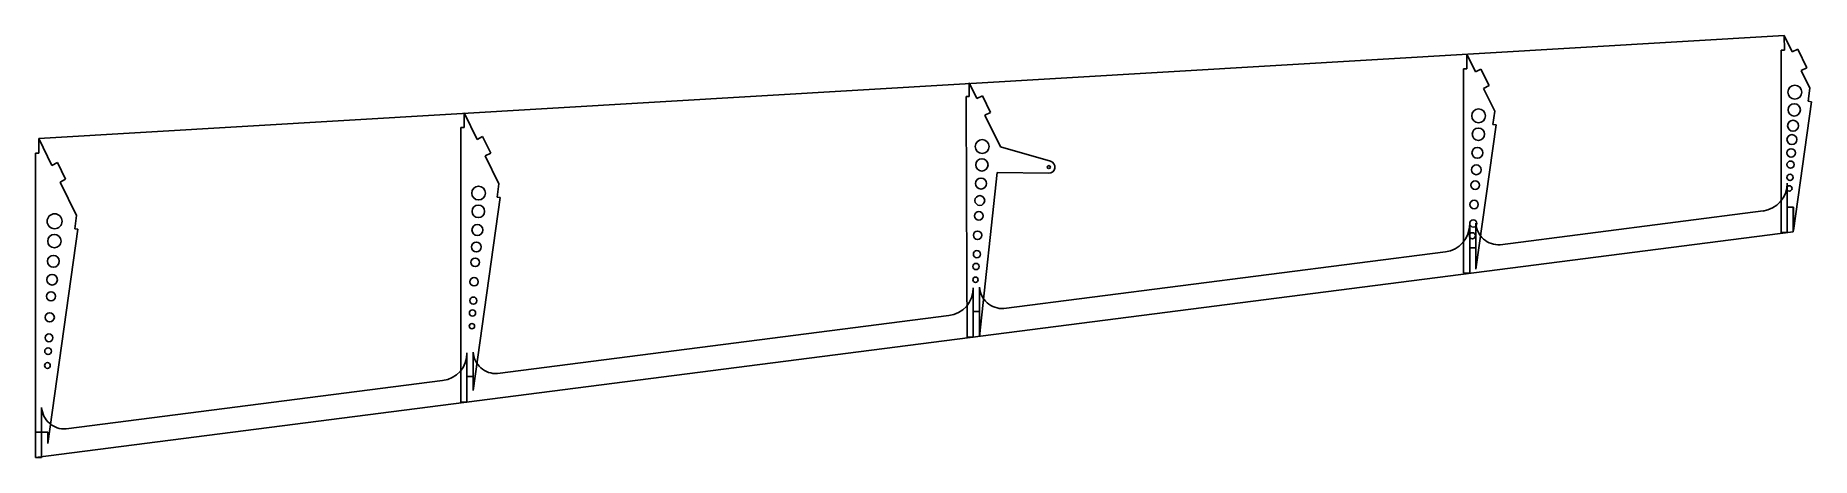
# Model space of a CAD drawing. Header units: millimetres. Extents: x -6564 to 404, y -3346 to 414.
# Drawn here: x -5843 to -5265, y -3024 to -2887 of the extents above; entities that cross this region are included whole.
import ezdxf

# ---------------------------------------------------------------- set-up
doc = ezdxf.new("R2010")
doc.units = ezdxf.units.MM
doc.layers.add('LAYER01', color=7, linetype='Continuous')

msp = doc.modelspace()

# ---------------------------------------------------------------- linework, layer by layer
for p, q in [((-5841.5614, -2920.7292), (-5273.5009, -2887.2906)), ((-5273.5009, -2887.2906), (-5270.9088, -2892.6051)), ((-5273.4823, -2892.072), (-5273.5009, -2887.2906)), ((-5376.7944, -2898.1095), (-5376.813, -2893.3281)), ((-5274.5655, -2892.0762), (-5273.4823, -2892.072)), ((-5269.1112, -2891.7284), (-5270.9088, -2892.6051)), ((-5269.1112, -2891.7284), (-5266.1739, -2897.7508)), ((-5377.8776, -2898.1137), (-5376.7944, -2898.1095)), ((-5374.0109, -2899.0731), (-5372.2133, -2898.1963)), ((-5372.2133, -2898.1963), (-5369.5831, -2903.5891)), ((-5266.1739, -2897.7508), (-5267.9715, -2898.6275)), ((-5267.9715, -2898.6275), (-5265.164, -2904.3838)), ((-5369.5831, -2903.5891), (-5371.3807, -2904.4658)), ((-5265.164, -2904.3838), (-5265.7194, -2908.678)), ((-5703.1298, -2917.1805), (-5703.1484, -2912.399)), ((-5367.7598, -2911.8897), (-5368.3153, -2916.184)), ((-5265.7194, -2908.678), (-5264.6604, -2908.8307)), ((-5704.213, -2917.1847), (-5703.1298, -2917.1805)), ((-5368.3153, -2916.184), (-5367.2562, -2916.3367)), ((-5841.5614, -2920.7292), (-5837.2822, -2929.5029)), ((-5841.5428, -2925.5107), (-5841.5614, -2920.7292)), ((-5698.9295, -2921.049), (-5697.1319, -2920.1723)), ((-5697.1319, -2920.1723), (-5694.5017, -2925.565)), ((-5842.626, -2925.5149), (-5841.5428, -2925.5107)), ((-5837.2822, -2929.5029), (-5835.4846, -2928.6262)), ((-5835.4846, -2928.6262), (-5832.8417, -2934.0448)), ((-5694.5017, -2925.565), (-5696.2993, -2926.4418)), ((-5832.8417, -2934.0448), (-5834.6393, -2934.9216)), ((-5834.6393, -2934.9216), (-5829.3193, -2945.8291)), ((-5691.8759, -2935.5111), (-5692.4313, -2939.8054)), ((-5692.4313, -2939.8054), (-5691.3723, -2939.9581)), ((-5829.3193, -2945.8291), (-5829.8748, -2950.1234)), ((-5842.6222, -3024.4919), (-5270.5693, -2951.0812)), ((-5829.8748, -2950.1234), (-5828.8157, -2950.2761))]:
    msp.add_line(p, q)
at = {"color": 2}
for p, q in [((-5539.759, -2907.0831), (-5538.7591, -2907.079)), ((-5539.759, -2907.0831), (-5539.6259, -2939.7952)), ((-5536.2902, -2907.7531), (-5538.7771, -2902.6543)), ((-5538.7771, -2902.6543), (-5538.7591, -2907.079)), ((-5536.2902, -2907.7531), (-5534.4926, -2906.8764)), ((-5534.4926, -2906.8764), (-5531.8624, -2912.2691)), ((-5531.8624, -2912.2691), (-5533.66, -2913.1459)), ((-5533.66, -2913.1459), (-5528.6252, -2923.4688)), ((-5528.6252, -2923.4688), (-5512.2885, -2928.1535)), ((-5529.6647, -2931.7889), (-5535.4394, -2985.1844)), ((-5512.8724, -2932.0716), (-5529.6647, -2931.7889)), ((-5539.6259, -2939.7952), (-5539.4394, -2985.3282)), ((-5537.4394, -2977.072), (-5537.4394, -2985.3282)), ((-5537.4394, -2977.072), (-5535.4394, -2977.072)), ((-5535.4394, -2977.072), (-5535.4394, -2985.1844)), ((-5539.4394, -2985.3282), (-5537.4394, -2985.3282))]:
    msp.add_line(p, q, dxfattribs=at)
for centre, radius in [((-5270.0664, -2905.6902), 2.2462), ((-5372.9883, -2913.4088), 2.2462), ((-5270.2505, -2911.4775), 2.0077), ((-5373.0726, -2919.3648), 2.0077), ((-5270.6346, -2916.6335), 1.783), ((-5373.3669, -2925.426), 1.783), ((-5271.2759, -2925.4774), 1.3868), ((-5271.039, -2921.1097), 1.5906), ((-5373.761, -2930.9563), 1.5906), ((-5271.4732, -2929.2639), 1.1683), ((-5374.0864, -2935.9421), 1.3868), ((-5271.6339, -2933.4249), 1.006), ((-5698.4403, -2938.5053), 2.2462), ((-5374.479, -2942.2512), 1.3868), ((-5271.8587, -2937.0063), 0.8624), ((-5836.4122, -2947.6847), 2.433), ((-5698.5195, -2944.4614), 2.0077), ((-5374.7182, -2948.3897), 1.1683), ((-5836.498, -2954.1362), 2.1747), ((-5698.8086, -2950.5228), 1.783), ((-5374.9951, -2952.4046), 1.006), ((-5836.8111, -2960.7017), 1.9313), ((-5699.1979, -2956.0534), 1.5906), ((-5699.5189, -2961.0395), 1.3868), ((-5837.5805, -2972.0931), 1.5021), ((-5837.2327, -2966.6923), 1.7229), ((-5699.9061, -2967.349), 1.3868), ((-5700.4134, -2977.5029), 1.006), ((-5700.14, -2973.4876), 1.1683), ((-5837.9999, -2978.9274), 1.5021), ((-5700.5926, -2981.8007), 0.8624), ((-5838.2532, -2985.5766), 1.2655), ((-5838.7434, -2994.581), 0.9341), ((-5838.5493, -2989.9258), 1.0897)]:
    msp.add_circle(centre, radius)
for centre, radius in [((-5534.5553, -2923.3951), 2.2462), ((-5534.6345, -2929.3512), 2.0077), ((-5512.8547, -2930.0717), 0.5), ((-5534.9236, -2935.4126), 1.783), ((-5535.3128, -2940.9432), 1.5906), ((-5535.6339, -2945.9293), 1.3868), ((-5536.0211, -2952.2388), 1.3868), ((-5536.255, -2958.3774), 1.1683), ((-5536.5284, -2962.3927), 1.006), ((-5536.7076, -2966.6905), 0.8624)]:
    msp.add_circle(centre, radius, dxfattribs=at)
msp.add_arc((-5512.8547, -2930.0717), 2, 268.5758191, 74.4443829, dxfattribs=at)
at = {"layer": 'LAYER01'}
for p, q in [((-5374.0109, -2899.0731), (-5376.813, -2893.3281)), ((-5274.5655, -2892.0762), (-5274.5655, -2951.3373)), ((-5377.8776, -2898.1137), (-5377.8776, -2964.5952)), ((-5371.3807, -2904.4658), (-5367.7598, -2911.8897)), ((-5698.9295, -2921.049), (-5703.1484, -2912.399)), ((-5264.6817, -2908.8262), (-5270.5655, -2950.6913)), ((-5704.213, -2917.1847), (-5704.213, -3006.4734)), ((-5367.2776, -2916.3322), (-5373.8776, -2963.2934)), ((-5842.626, -2925.5149), (-5842.626, -3024.4919)), ((-5696.2993, -2926.4418), (-5691.8759, -2935.5111)), ((-5272.5655, -2935.3373), (-5272.5655, -2943.0812)), ((-5691.3936, -2939.9536), (-5700.213, -3002.7068)), ((-5365.9464, -2955.3208), (-5280.4245, -2944.3462)), ((-5270.5693, -2943.0812), (-5272.5655, -2943.0812)), ((-5272.5655, -2943.0812), (-5272.5655, -2951.3373)), ((-5272.5655, -2943.0812), (-5270.5655, -2943.0812)), ((-5270.5693, -2943.0812), (-5270.5693, -2951.0812)), ((-5270.5655, -2943.0812), (-5270.5655, -2950.6913)), ((-5828.8371, -2950.2716), (-5838.626, -3019.9231)), ((-5375.8776, -2948.5952), (-5375.8776, -2956.339)), ((-5373.8813, -2956.339), (-5373.8813, -2948.339)), ((-5274.5655, -2951.3373), (-5272.5655, -2951.3373)), ((-5527.5082, -2976.0538), (-5383.8125, -2957.6135)), ((-5373.8813, -2956.339), (-5375.8776, -2956.339)), ((-5375.8776, -2956.339), (-5375.8776, -2964.5952)), ((-5375.8776, -2956.339), (-5373.8776, -2956.339)), ((-5373.8776, -2956.339), (-5373.8776, -2963.2934)), ((-5377.8776, -2964.5952), (-5375.8776, -2964.5952)), ((-5537.4394, -2969.3282), (-5537.4394, -2977.072)), ((-5535.4431, -2977.072), (-5535.4431, -2969.072)), ((-5692.2818, -2997.1989), (-5545.3743, -2978.3465)), ((-5535.4431, -2977.072), (-5537.4394, -2977.072)), ((-5702.213, -2990.4734), (-5702.213, -2998.2172)), ((-5700.2168, -2998.2172), (-5700.2168, -2990.2172)), ((-5832.691, -3015.2174), (-5710.1479, -2999.4916)), ((-5700.2168, -2998.2172), (-5702.213, -2998.2172)), ((-5702.213, -2998.2172), (-5702.213, -3006.4734)), ((-5702.213, -2998.2172), (-5700.213, -2998.2172)), ((-5700.213, -2998.2172), (-5700.213, -3002.7068)), ((-5840.626, -3008.2357), (-5840.626, -3016.2357)), ((-5704.213, -3006.4734), (-5702.213, -3006.4734)), ((-5840.626, -3016.2357), (-5842.6222, -3016.2357)), ((-5842.6222, -3016.2357), (-5842.6222, -3024.4919)), ((-5840.626, -3016.2357), (-5840.626, -3024.4919)), ((-5840.626, -3016.2357), (-5838.626, -3016.2357)), ((-5838.626, -3016.2357), (-5838.626, -3019.9231)), ((-5842.626, -3024.4919), (-5840.626, -3024.4919))]:
    msp.add_line(p, q, dxfattribs=at)
for centre, radius, start, end in [((-5281.5708, -2935.4139), 9.0056, 276.8257589, 0.4869574), ((-5384.8828, -2948.6718), 9.0056, 276.8257589, 0.4869574), ((-5366.437, -2947.8784), 7.4585, 183.5408911, 273.7718252), ((-5546.4446, -2969.4047), 9.0056, 276.8257589, 0.4869574), ((-5527.9988, -2968.6114), 7.4585, 183.5408911, 273.7718252), ((-5711.2183, -2990.5499), 9.0056, 276.8257589, 0.4869574), ((-5692.7725, -2989.7565), 7.4585, 183.5408911, 273.7718252), ((-5833.1817, -3007.7751), 7.4585, 183.5408911, 273.7718252)]:
    msp.add_arc(centre, radius, start, end, dxfattribs=at)

doc.saveas('drawing.dxf')
